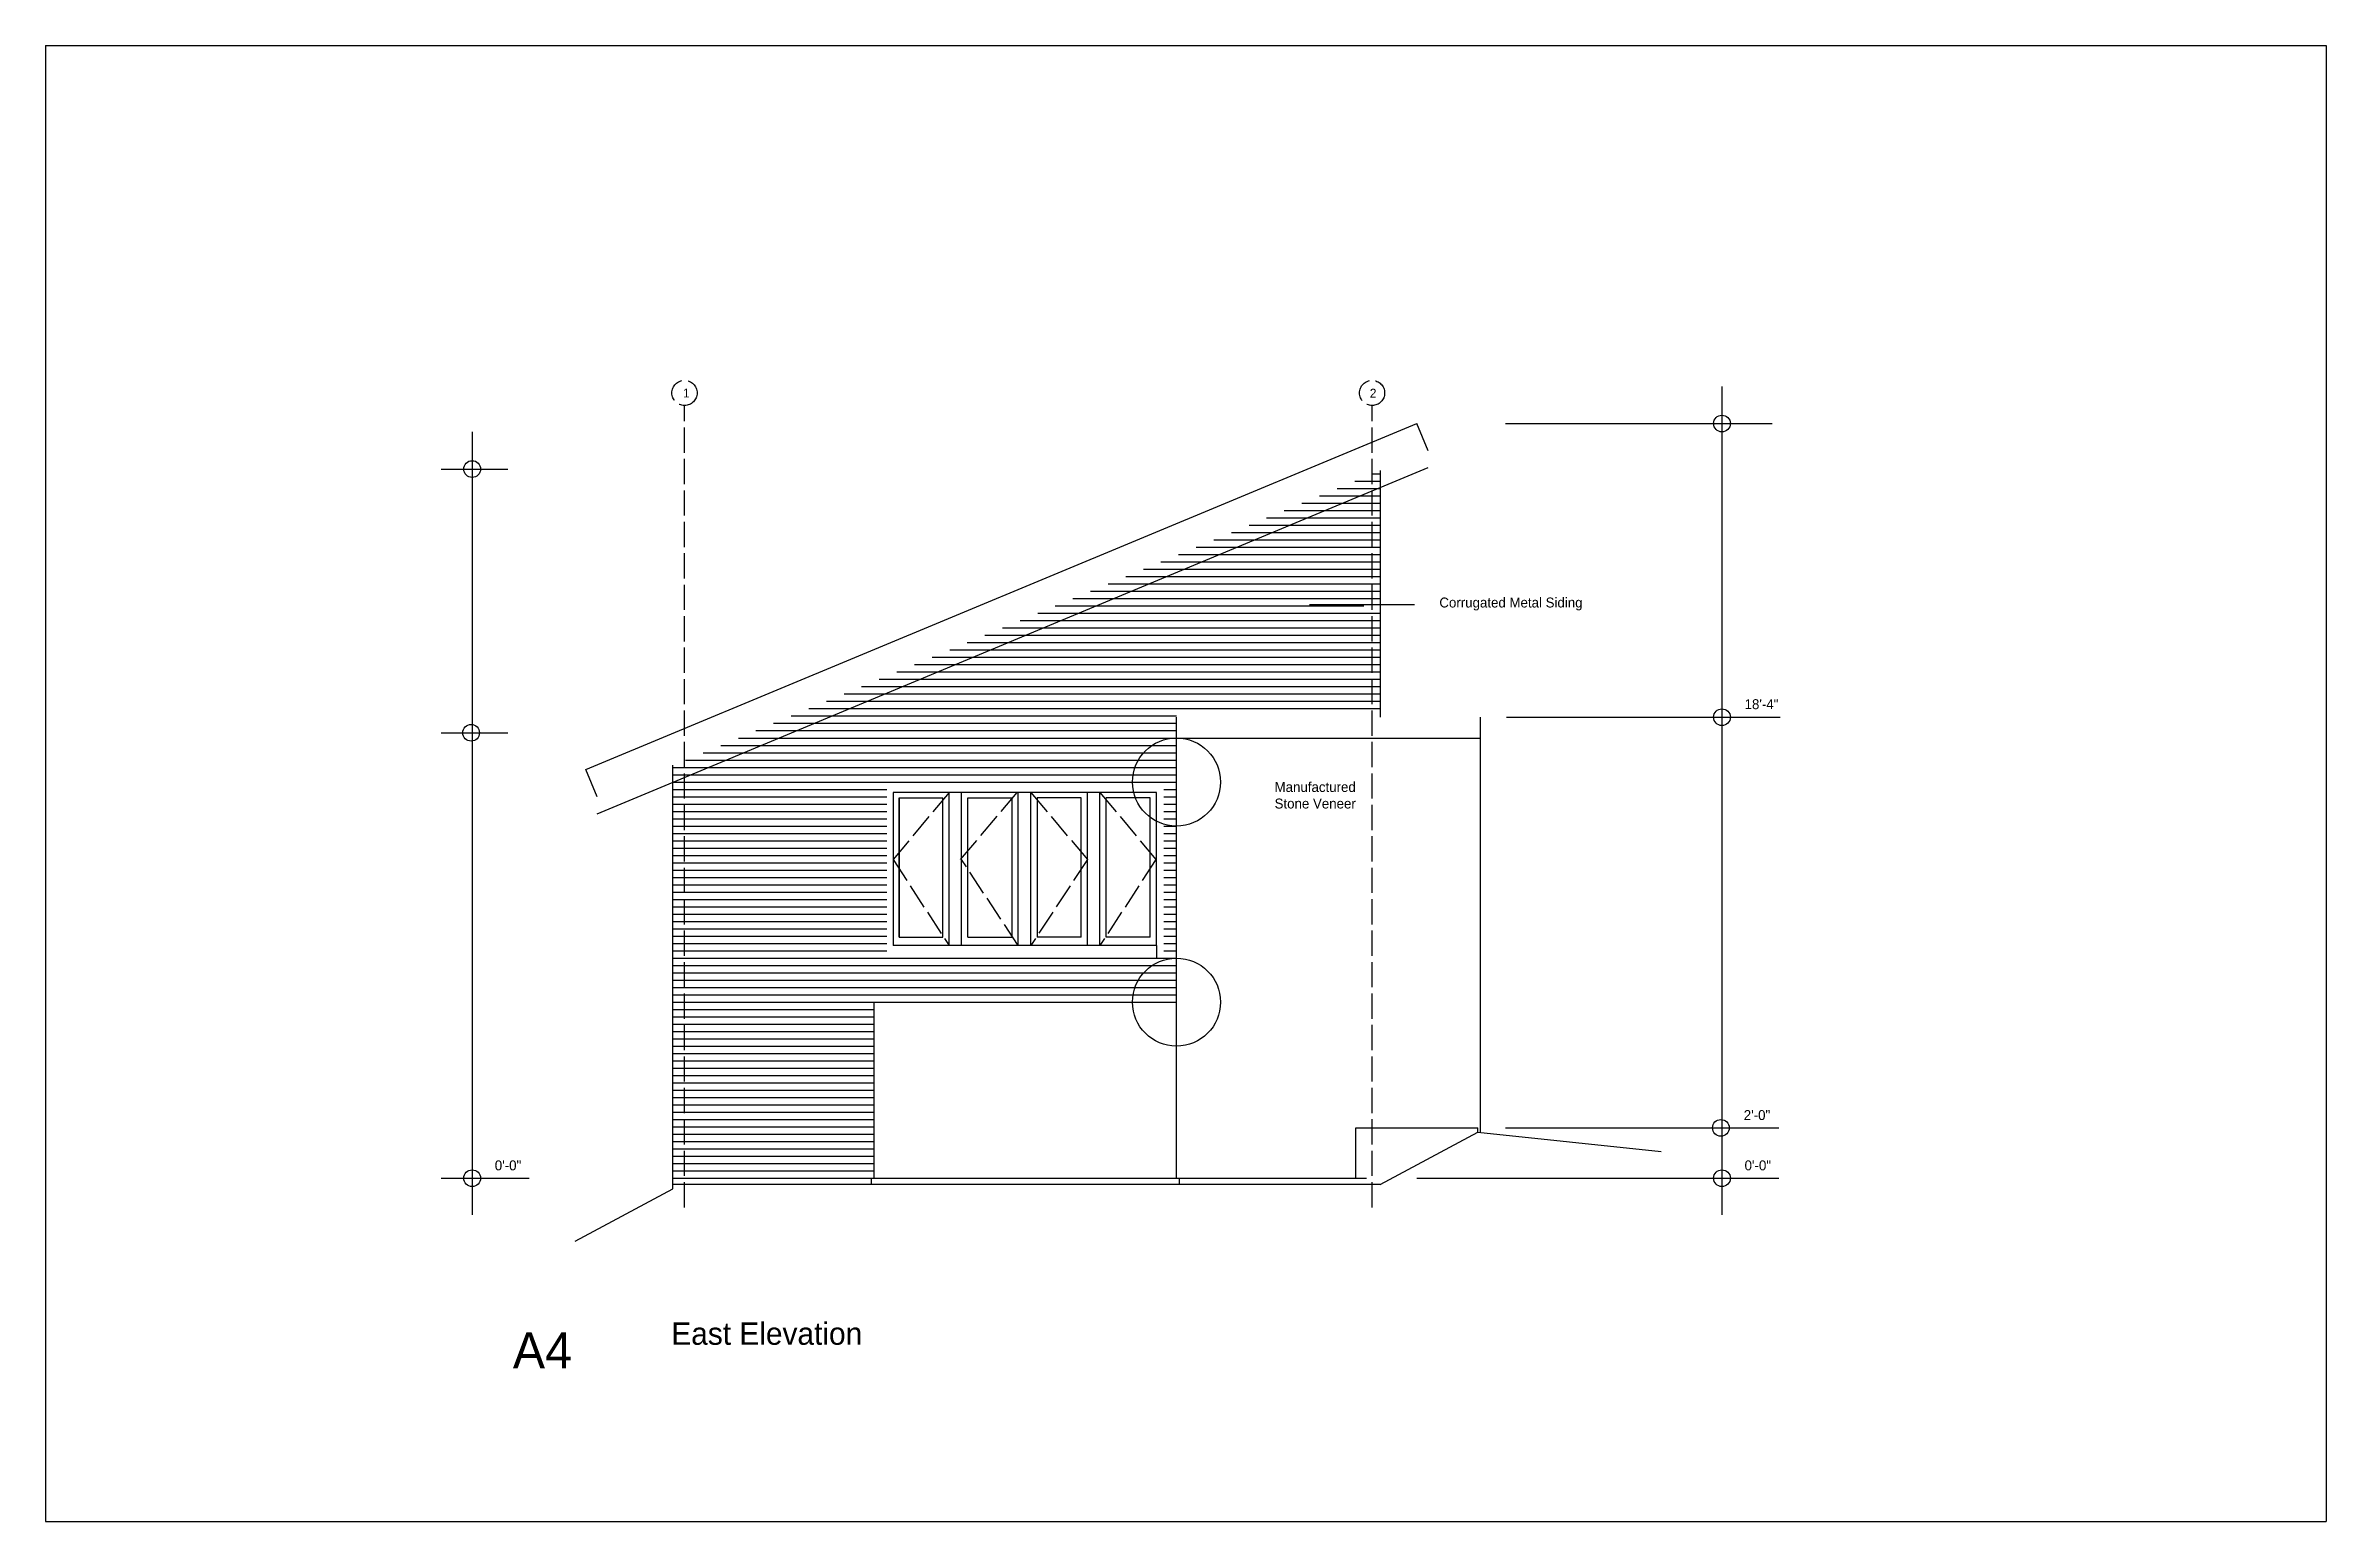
# Model space of a CAD drawing. Header units: inches. Extents: x 967 to 7501, y 257 to 3634.
# Drawn here: x 2166 to 3254, y 1971 to 2675 of the extents above; entities that cross this region are included whole.
import ezdxf

# ---------------------------------------------------------------- set-up
doc = ezdxf.new("R2010")
doc.units = ezdxf.units.IN
doc.header["$MEASUREMENT"] = 0
doc.linetypes.add('ACAD_ISO02W100', pattern=[15, 12, -3])
for name, color, linetype in [('const', 7, 'Continuous'), ('e1', 7, 'Continuous'), ('e2', 251, 'Continuous'), ('glassSwing', 172, 'ACAD_ISO02W100'), ('grid', 252, 'ACAD_ISO02W100'), ('millwork', 253, 'Continuous'), ('walls', 7, 'Continuous')]:
    doc.layers.add(name, color=color, linetype=linetype)

msp = doc.modelspace()

# ---------------------------------------------------------------- texts
at = {"layer": 'const', "attachment_point": 1}
for s, insert, char_height, width in [('1', (2470.1, 2511.2), 4.26, 1625.197), ('2', (2797.7, 2511.1), 4.26, 1625.197), ('Corrugated Metal Siding', (2830.9, 2411.5), 4.736, 1805.775), ('18\'-4"', (2976.5, 2363), 4.74, 1805.775), ('Manufactured^JStone Veneer', (2752.3, 2323.5), 4.736, 1805.775), ('2\'-0"', (2976.1, 2167), 4.74, 1805.775), ('0\'-0"', (2380.3, 2143), 4.74, 1805.775), ('0\'-0"', (2976.5, 2143), 4.74, 1805.775), ('A4', (2388.9, 2061), 17.26, 6582.049), ('East Elevation', (2464.5, 2065.7), 10.656, 4062.993)]:
    msp.add_mtext(s, dxfattribs=dict(at, insert=insert, char_height=char_height, width=width))

# ---------------------------------------------------------------- linework, layer by layer
for p, q in [((2166, 2674.8), (3254, 2674.8)), ((2166, 2674.8), (2166, 1970.8)), ((3254, 2674.8), (3254, 1970.8)), ((2166, 1970.8), (3254, 1970.8))]:
    msp.add_line(p, q)
at = {"layer": 'e1'}
for p, q in [((2705.5, 2134.5), (2705.5, 2354.5)), ((2561.3, 2218.5), (2705.5, 2218.5)), ((2707, 2131.5), (2707, 2134.5))]:
    msp.add_line(p, q, dxfattribs=at)
at = {"layer": 'e2'}
for p, q in [((2965.7, 2512.2), (2965.7, 2117)), ((2862.5, 2494.5), (2989.6, 2494.5)), ((2369.5, 2490.6), (2369.5, 2117)), ((2354.7, 2472.8), (2386.6, 2472.8)), ((2798.9, 2470.5), (2802.8, 2470.5)), ((2773.7, 2460), (2802.8, 2460)), ((2782.1, 2463.5), (2802.8, 2463.5)), ((2790.5, 2467), (2802.8, 2467)), ((2748.5, 2449.5), (2802.8, 2449.5)), ((2756.9, 2453), (2802.8, 2453)), ((2765.3, 2456.5), (2802.8, 2456.5)), ((2723.3, 2439), (2802.8, 2439)), ((2731.7, 2442.5), (2802.8, 2442.5)), ((2740.1, 2446), (2802.8, 2446)), ((2698.1, 2428.5), (2802.8, 2428.5)), ((2706.5, 2432), (2802.8, 2432)), ((2714.9, 2435.5), (2802.8, 2435.5)), ((2672.9, 2418), (2802.8, 2418)), ((2681.3, 2421.5), (2802.8, 2421.5)), ((2689.7, 2425), (2802.8, 2425)), ((2647.7, 2407.5), (2794.8, 2407.5)), ((2656.1, 2411), (2802.8, 2411)), ((2664.5, 2414.5), (2802.8, 2414.5)), ((2622.5, 2397), (2802.8, 2397)), ((2630.9, 2400.5), (2802.8, 2400.5)), ((2639.3, 2404), (2802.8, 2404)), ((2588.9, 2383), (2802.8, 2383)), ((2597.3, 2386.5), (2802.8, 2386.5)), ((2605.7, 2390), (2802.8, 2390)), ((2614.1, 2393.5), (2802.8, 2393.5)), ((2563.7, 2372.5), (2802.8, 2372.5)), ((2572.1, 2376), (2802.8, 2376)), ((2580.5, 2379.5), (2802.8, 2379.5)), ((2538.5, 2362), (2802.8, 2362)), ((2546.9, 2365.5), (2802.8, 2365.5)), ((2555.3, 2369), (2802.8, 2369)), ((2513.3, 2351.5), (2705.5, 2351.5)), ((2521.7, 2355), (2705.5, 2355)), ((2530.1, 2358.5), (2802.8, 2358.5)), ((2863, 2354.4), (2993.4, 2354.4)), ((2354.7, 2347), (2386.6, 2347)), ((2488.1, 2341), (2705.5, 2341)), ((2496.5, 2344.5), (2705.5, 2344.5)), ((2504.9, 2348), (2705.5, 2348)), ((2465.3, 2330.5), (2705.5, 2330.5)), ((2471.3, 2334), (2705.5, 2334)), ((2479.7, 2337.5), (2705.5, 2337.5)), ((2465.3, 2327), (2705.5, 2327)), ((2465.3, 2323.5), (2705.5, 2323.5)), ((2465.3, 2320), (2567.3, 2320)), ((2570.3, 2318.5), (2570.3, 2245.5)), ((2696, 2318.5), (2570.3, 2318.5)), ((2597, 2245.5), (2597, 2318.5)), ((2603, 2245.5), (2603, 2318.5)), ((2630, 2245.5), (2630, 2318.5)), ((2636, 2245.5), (2636, 2318.5)), ((2663, 2245.5), (2663, 2318.5)), ((2669, 2245.5), (2669, 2318.5)), ((2696, 2245.5), (2696, 2318.5)), ((2699.5, 2320), (2705.5, 2320)), ((2465.3, 2316.5), (2567.3, 2316.5)), ((2465.3, 2313), (2567.3, 2313)), ((2465.3, 2309.5), (2567.3, 2309.5)), ((2573.2, 2249.5), (2573.2, 2316)), ((2573.2, 2316), (2573.2, 2249.5)), ((2573.2, 2316), (2594, 2316)), ((2594, 2249.5), (2594, 2316)), ((2606, 2249.5), (2606, 2316)), ((2606, 2316), (2627, 2316)), ((2627, 2316), (2627, 2249.5)), ((2639, 2316), (2639, 2249.5)), ((2660, 2316), (2639, 2316)), ((2660, 2249.5), (2660, 2316)), ((2672, 2249.5), (2672, 2316)), ((2693, 2316), (2672, 2316)), ((2693, 2249.5), (2693, 2316)), ((2699.5, 2316.5), (2705.5, 2316.5)), ((2699.5, 2313), (2705.5, 2313)), ((2699.5, 2309.5), (2705.5, 2309.5)), ((2465.3, 2306), (2567.3, 2306)), ((2465.3, 2302.5), (2567.3, 2302.5)), ((2465.3, 2299), (2567.3, 2299)), ((2699.5, 2306), (2705.5, 2306)), ((2699.5, 2302.5), (2705.5, 2302.5)), ((2699.5, 2299), (2705.5, 2299)), ((2465.3, 2295.5), (2567.3, 2295.5)), ((2465.3, 2292), (2567.3, 2292)), ((2465.3, 2288.5), (2567.3, 2288.5)), ((2465.3, 2285), (2567.3, 2285)), ((2699.5, 2295.5), (2705.5, 2295.5)), ((2699.5, 2292), (2705.5, 2292)), ((2699.5, 2288.5), (2705.5, 2288.5)), ((2699.5, 2285), (2705.5, 2285)), ((2465.3, 2281.5), (2567.3, 2281.5)), ((2465.3, 2278), (2567.3, 2278)), ((2465.3, 2274.5), (2567.3, 2274.5)), ((2699.5, 2281.5), (2705.5, 2281.5)), ((2699.5, 2278), (2705.5, 2278)), ((2699.5, 2274.5), (2705.5, 2274.5)), ((2465.3, 2271), (2567.3, 2271)), ((2465.3, 2267.5), (2567.3, 2267.5)), ((2465.3, 2264), (2567.3, 2264)), ((2699.5, 2271), (2705.5, 2271)), ((2699.5, 2267.5), (2705.5, 2267.5)), ((2699.5, 2264), (2705.5, 2264)), ((2465.3, 2260.5), (2567.3, 2260.5)), ((2465.3, 2257), (2567.3, 2257)), ((2465.3, 2253.5), (2567.3, 2253.5)), ((2699.5, 2260.5), (2705.5, 2260.5)), ((2699.5, 2257), (2705.5, 2257)), ((2699.5, 2253.5), (2705.5, 2253.5)), ((2465.3, 2250), (2567.3, 2250)), ((2465.3, 2246.5), (2567.3, 2246.5)), ((2465.3, 2243), (2567.3, 2243)), ((2696, 2245.5), (2570.3, 2245.5)), ((2573.2, 2249.5), (2594, 2249.5)), ((2606, 2249.5), (2627, 2249.5)), ((2660, 2249.5), (2639, 2249.5)), ((2693, 2249.5), (2672, 2249.5)), ((2699.5, 2250), (2705.5, 2250)), ((2699.5, 2246.5), (2705.5, 2246.5)), ((2699.5, 2243), (2705.5, 2243)), ((2465.3, 2239.5), (2705.5, 2239.5)), ((2465.3, 2236), (2705.5, 2236)), ((2465.3, 2232.5), (2705.5, 2232.5)), ((2465.3, 2229), (2705.5, 2229)), ((2465.3, 2225.5), (2705.5, 2225.5)), ((2465.3, 2222), (2705.5, 2222)), ((2465.3, 2218.5), (2561.3, 2218.5)), ((2465.3, 2215), (2561.3, 2215)), ((2465.3, 2211.5), (2561.3, 2211.5)), ((2465.3, 2208), (2561.3, 2208)), ((2465.3, 2204.5), (2561.3, 2204.5)), ((2465.3, 2201), (2561.3, 2201)), ((2465.3, 2197.5), (2561.3, 2197.5)), ((2465.3, 2194), (2561.3, 2194)), ((2465.3, 2190.5), (2561.3, 2190.5)), ((2465.3, 2187), (2561.3, 2187)), ((2465.3, 2183.5), (2561.3, 2183.5)), ((2465.3, 2180), (2561.3, 2180)), ((2465.3, 2176.5), (2561.3, 2176.5)), ((2465.3, 2173), (2561.3, 2173)), ((2465.3, 2169.5), (2561.3, 2169.5)), ((2465.3, 2166), (2561.3, 2166)), ((2465.3, 2162.5), (2561.3, 2162.5)), ((2465.3, 2159), (2561.3, 2159)), ((2465.3, 2155.5), (2561.3, 2155.5)), ((2791, 2158.5), (2849.3, 2158.5)), ((2791, 2134.5), (2791, 2158.5)), ((2820.2, 2158.5), (2838.6, 2158.5)), ((2862.5, 2158.5), (2992.9, 2158.5)), ((2465.3, 2152), (2561.3, 2152)), ((2465.3, 2148.5), (2561.3, 2148.5)), ((2465.3, 2145), (2561.3, 2145)), ((2354.7, 2134.5), (2396.7, 2134.5)), ((2465.3, 2141.5), (2561.3, 2141.5)), ((2465.3, 2138), (2561.3, 2138)), ((2465.3, 2134.5), (2706.8, 2134.5)), ((2559.9, 2134.5), (2559.9, 2131.5)), ((2706.8, 2134.5), (2791, 2134.5)), ((2706.8, 2134.5), (2796.2, 2134.5)), ((2820.2, 2134.5), (2992.9, 2134.5))]:
    msp.add_line(p, q, dxfattribs=at)
for centre in [(2965.7, 2494.5), (2369.5, 2472.8), (2369, 2347), (2965.7, 2354.4), (2965.2, 2158.5), (2369.5, 2134.5), (2965.7, 2134.5)]:
    msp.add_circle(centre, 4, dxfattribs=at)
at = {"layer": 'glassSwing'}
for p, q in [((2597, 2318.5), (2570.3, 2286.5)), ((2602.5, 2286.5), (2629.5, 2318.5)), ((2636, 2318.5), (2663, 2286.5)), ((2669, 2318.5), (2695.7, 2286.5)), ((2570.3, 2286.5), (2597, 2245.5)), ((2630, 2245.5), (2603, 2286.5)), ((2663, 2286.5), (2636, 2245.5)), ((2695.7, 2286.5), (2669, 2245.5))]:
    msp.add_line(p, q, dxfattribs=at)
at = {"layer": 'grid'}
for p, q in [((2470.8, 2120.6), (2470.8, 2503.1)), ((2798.8, 2120.6), (2798.8, 2503.1))]:
    msp.add_line(p, q, dxfattribs=at)
for centre in [(2470.8, 2509.1), (2798.8, 2509.1)]:
    msp.add_circle(centre, 6, dxfattribs=at)
at = {"layer": 'millwork'}
msp.add_line((2696, 2245.5), (2696, 2239.5), dxfattribs=at)
for centre in [(2705.5, 2323.5), (2705.5, 2218.5)]:
    msp.add_circle(centre, 21, dxfattribs=at)
at = {"layer": 'walls'}
for p, q in [((2423.8, 2329.4), (2820.1, 2494.5)), ((2825.5, 2481.5), (2820.1, 2494.5)), ((2429.2, 2308.4), (2825.5, 2473.5)), ((2802.8, 2354.5), (2802.8, 2472.1)), ((2819, 2408.1), (2769, 2408.1)), ((2850.5, 2156.4), (2850.5, 2354.5)), ((2705.5, 2344.5), (2850.5, 2344.5)), ((2429.2, 2316.4), (2423.8, 2329.4)), ((2465.3, 2129.5), (2465.3, 2331.5)), ((2561.3, 2134.5), (2561.3, 2218.5)), ((2802.6, 2131.5), (2849.3, 2156.5)), ((2849.3, 2156.5), (2849.3, 2158.5)), ((2849.3, 2156.5), (2936.7, 2147.3)), ((2418.6, 2104.4), (2465.3, 2129.5)), ((2802.6, 2131.5), (2465.3, 2131.5))]:
    msp.add_line(p, q, dxfattribs=at)

msp.set_redraw_order([(e.dxf.handle, doc.entitydb.next_handle()) for e in msp.query("TEXT MTEXT ATTDEF DIMENSION ARC_DIMENSION")])  # texts and dimensions are drawn at this point

doc.saveas('drawing.dxf')
